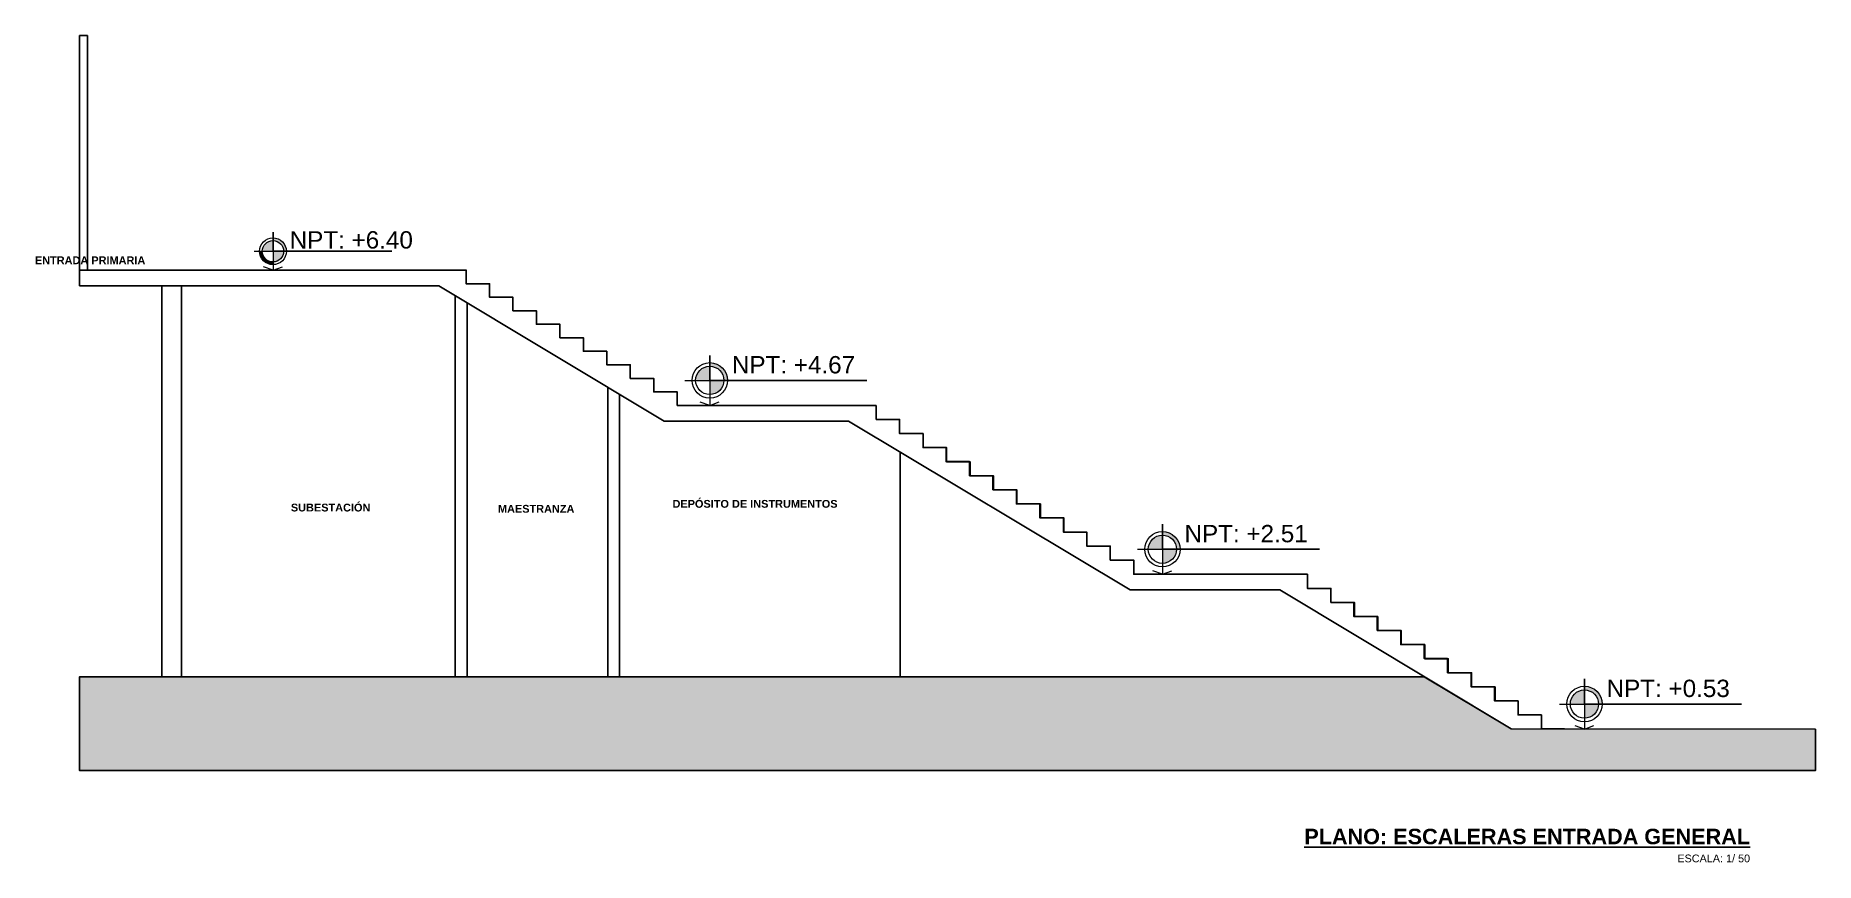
# Model space of a CAD drawing. Header units: metres. Extents: x 28 to 239, y -1 to 113.
# Drawn here: x 213.39 to 236.15, y 35.19 to 45.77 of the extents above; entities that cross this region are included whole.
import ezdxf
from ezdxf.enums import TextEntityAlignment as Align

# ---------------------------------------------------------------- set-up
doc = ezdxf.new("R2010")
doc.units = ezdxf.units.M
for name, color, linetype, lineweight in [('GRAFO01', 7, 'Continuous', 0), ('TEXTO 100', 7, 'Continuous', 20), ('TEXTO PETER', 7, 'Continuous', 25), ('TEXTOS-SUBTITULO', 7, 'Continuous', 30)]:
    doc.layers.add(name, color=color, linetype=linetype, lineweight=lineweight)
doc.layers.add('Terreno & Paisaje - Terrenos_Pen_No__169', color=7, linetype='Continuous', lineweight=13, true_color=0x68b353)
doc.styles.add('JOS', font='arial.ttf', dxfattribs={"height": 1})
doc.styles.add('PETER - TITULOS', font='swisse.ttf')
doc.styles.add('TURBO_BASS', font='swisseb.ttf')

msp = doc.modelspace()

# ---------------------------------------------------------------- texts
at = {"layer": 'GRAFO01', "style": 'JOS'}
for s, p in [('NPT: +6.40', (216.6424424768036, 43.04477956639414)), ('NPT: +6.40', (216.6424424768036, 43.04477956639414)), ('NPT: +4.67', (222.2977455804306, 41.4478307291368)), ('NPT: +4.67', (222.2977455804306, 41.4478307291368)), ('NPT: +2.51', (228.086035944995, 39.2878307291368)), ('NPT: +2.51', (228.086035944995, 39.28783072913677)), ('NPT: +0.53', (233.4836915598904, 37.30845154385159)), ('NPT: +0.53', (233.4836915598904, 37.30845154385156))]:
    msp.add_text(s, height=0.2218070513746775, rotation=8.130006654569783e-09, dxfattribs=at).set_placement(p)
at = {"layer": 'TEXTO PETER', "insert": (235.3186487009164, 35.19328810851619), "char_height": 0.198, "attachment_point": 9, "style": 'PETER - TITULOS'}
msp.add_mtext('{\\fSwis721 Ex BT|b1|i0|c0|p34;\\LPLANO: ESCALERAS ENTRADA GENERAL\\P\\fSwis721 Ex BT|b0|i0|c0|p34;\\H0.5x;\\lESCALA: 1/ 50}', dxfattribs=at)
at = {"layer": 'TEXTOS-SUBTITULO', "style": 'TURBO_BASS'}
for s, p in [('ENTRADA PRIMARIA', (214.0901806388861, 42.8444026489077)), ('ENTRADA PRIMARIA', (214.0901806388861, 42.8444026489077)), ('DEPÓSITO DE INSTRUMENTOS', (222.5937426631335, 39.72930423207015)), ('SUBESTACIÓN ', (217.1856506344551, 39.68183334049002)), ('MAESTRANZA', (219.794817795883, 39.6660101802189))]:
    msp.add_text(s, height=0.1, rotation=359.9999991662367, dxfattribs=at).set_placement(p, align=Align.CENTER)

# ---------------------------------------------------------------- hatches: boundary and pattern name
at = {"layer": 'Terreno & Paisaje - Terrenos_Pen_No__169', "linetype": 'Continuous', "true_color": 0x636466}
h = msp.add_hatch(dxfattribs=at)
h.set_pattern_fill('EARTH', color=251, scale=0.04, angle=90, style=0)
h.set_pattern_definition([(90, (284.8544439419651, -326.9612622742914), (-0.254, 0.254), [0.254, -0.254]), (90, (284.7591939419651, -326.9612622742914), (-0.254, 0.254), [0.254, -0.254]), (90, (284.6639439419652, -326.9612622742914), (-0.254, 0.254), [0.254, -0.254]), (180, (284.6321939419652, -326.9295122742914), (-0.254, -0.254), [0.254, -0.254]), (180, (284.6321939419652, -326.8342622742913), (-0.254, -0.254), [0.254, -0.254]), (180, (284.6321939419652, -326.7390122742914), (-0.254, -0.254), [0.254, -0.254])])
h.paths.add_polyline_path([(236.1540712792626, 36.36844081535043), (236.1540712792626, 36.89844081535034), (233.2021619714336, 36.89948717578536), (233.2009851012573, 36.89906163006514), (233.1997666355232, 36.89948802485776), (232.2627155698966, 36.89982018044196), (231.1505192407351, 37.56844081535036), (213.9552686557211, 37.56844081535036), (213.9552686557211, 36.36844081535043)])
at = {"layer": 'TEXTO 100', "ltscale": 1.3}
h = msp.add_hatch(color=256, dxfattribs=at)
edge = h.paths.add_edge_path()
edge.add_line((216.5652727419663, 43.0104598033015), (216.4287063771309, 43.01045980545729))
edge.add_line((216.4287063771309, 43.01045980545723), (216.4287063771309, 42.87389344089172))
edge.add_arc((216.4287063783445, 43.01045980545723), 0.1365663645655446, 269.9999994913017, 359.9999990956475)
edge = h.paths.add_edge_path()
edge.add_arc((216.4287063780749, 43.0104598033015), 0.1365663667210984, 90.00000039565421, 180)
edge.add_line((216.2921400122966, 43.0104598033015), (216.428706377132, 43.01045980545729))
edge.add_line((216.4287063771309, 43.01045980545723), (216.4287063771309, 43.14702617002274))
edge = h.paths.add_edge_path()
edge.add_line((216.4287063771309, 43.18187300504587), (216.4287063771309, 43.14702617002274))
edge.add_arc((216.428706376189, 43.0104598033015), 0.1365663667210984, 0, 89.99999960434582, ccw=False)
edge.add_line((216.5652727419663, 43.0104598033015), (216.6001195791457, 43.01045980545729))
edge.add_arc((216.4287063783445, 43.01045980545723), 0.1714132008012404, -1.272221872585407e-14, 90.00000040528427)
h = msp.add_hatch(color=256, dxfattribs=at)
edge = h.paths.add_edge_path()
edge.add_line((216.5652727419663, 43.0104598033015), (216.4287063771309, 43.01045980545729))
edge.add_line((216.4287063771309, 43.01045980545723), (216.4287063771309, 42.87389344089172))
edge.add_arc((216.4287063783445, 43.01045980545723), 0.1365663645655446, 269.9999994913017, 359.9999990956475)
edge = h.paths.add_edge_path()
edge.add_arc((216.4287063780749, 43.0104598033015), 0.1365663667210984, 90.00000039565421, 180)
edge.add_line((216.2921400122966, 43.0104598033015), (216.428706377132, 43.01045980545729))
edge.add_line((216.4287063771309, 43.01045980545723), (216.4287063771309, 43.14702617002274))
edge = h.paths.add_edge_path()
edge.add_line((216.4287063771309, 43.18187300504587), (216.4287063771309, 43.14702617002274))
edge.add_arc((216.428706376189, 43.0104598033015), 0.1365663667210984, 0, 89.99999960434582, ccw=False)
edge.add_line((216.5652727419663, 43.0104598033015), (216.6001195791457, 43.01045980545729))
edge.add_arc((216.4287063783445, 43.01045980545723), 0.1714132008012404, -1.272221872585407e-14, 90.00000040528427)
msp.add_hatch(color=256, dxfattribs=at).paths.add_polyline_path([(216.292140012242, 43.01045980545723), (216.2572931750714, 43.01045980545723, 0.4163528812831421), (216.4299574361066, 42.83905116888388), (216.4299574361066, 42.87389917104724, -0.4168992925091289)])
msp.add_hatch(color=256, dxfattribs=at).paths.add_polyline_path([(216.292140012242, 43.01045980545723), (216.2572931750714, 43.01045980545723, 0.4163528812831421), (216.4299574361066, 42.83905116888388), (216.4299574361066, 42.87389917104724, -0.4168992925091289)])
h = msp.add_hatch(color=7, dxfattribs=at)
edge = h.paths.add_edge_path()
edge.add_line((222.1956824615265, 41.3585717517937), (222.0150391217975, 41.35857175464514))
edge.add_line((222.0150391217975, 41.35857175464514), (222.0150391217975, 41.1779284152729))
edge.add_arc((222.015039123402, 41.35857175464514), 0.1806433393724134, 269.9999994913017, 359.9999990956475)
edge = h.paths.add_edge_path()
edge.add_arc((222.0150391230453, 41.3585717517937), 0.1806433422236752, 90.00000039565423, 180)
edge.add_line((221.8343957820694, 41.3585717517937), (222.0150391217983, 41.35857175464514))
edge.add_line((222.0150391217975, 41.35857175464514), (222.0150391217975, 41.53921509401738))
edge = h.paths.add_edge_path()
edge.add_line((222.0150391217975, 41.585308791138), (222.0150391217975, 41.53921509401738))
edge.add_arc((222.0150391205506, 41.3585717517937), 0.1806433422236752, 0, 89.99999960434582, ccw=False)
edge.add_line((222.1956824615265, 41.3585717517937), (222.2417761614985, 41.35857175464514))
edge.add_arc((222.015039123402, 41.35857175464514), 0.2267370380968789, -1.272221872585407e-14, 90.00000040528428)
h = msp.add_hatch(color=7, dxfattribs=at)
edge = h.paths.add_edge_path()
edge.add_line((222.1956824615265, 41.3585717517937), (222.0150391217975, 41.35857175464514))
edge.add_line((222.0150391217975, 41.35857175464514), (222.0150391217975, 41.1779284152729))
edge.add_arc((222.015039123402, 41.35857175464514), 0.1806433393724134, 269.9999994913017, 359.9999990956475)
edge = h.paths.add_edge_path()
edge.add_arc((222.0150391230453, 41.3585717517937), 0.1806433422236752, 90.00000039565423, 180)
edge.add_line((221.8343957820694, 41.3585717517937), (222.0150391217983, 41.35857175464514))
edge.add_line((222.0150391217975, 41.35857175464514), (222.0150391217975, 41.53921509401738))
edge = h.paths.add_edge_path()
edge.add_line((222.0150391217975, 41.585308791138), (222.0150391217975, 41.53921509401738))
edge.add_arc((222.0150391205506, 41.3585717517937), 0.1806433422236752, 0, 89.99999960434582, ccw=False)
edge.add_line((222.1956824615265, 41.3585717517937), (222.2417761614985, 41.35857175464514))
edge.add_arc((222.015039123402, 41.35857175464514), 0.2267370380968789, -1.272221872585407e-14, 90.00000040528428)
h = msp.add_hatch(color=7, dxfattribs=at)
edge = h.paths.add_edge_path()
edge.add_line((227.9839728260909, 39.19857175179371), (227.8033294863619, 39.19857175464514))
edge.add_line((227.8033294863619, 39.19857175464514), (227.8033294863619, 39.01792841527291))
edge.add_arc((227.8033294879664, 39.19857175464514), 0.1806433393724134, 269.9999994913017, 359.9999990956475)
edge = h.paths.add_edge_path()
edge.add_arc((227.8033294876097, 39.19857175179371), 0.1806433422236752, 90.00000039565423, 180)
edge.add_line((227.6226861466338, 39.19857175179371), (227.8033294863628, 39.19857175464514))
edge.add_line((227.8033294863619, 39.19857175464514), (227.8033294863619, 39.37921509401738))
edge = h.paths.add_edge_path()
edge.add_line((227.8033294863619, 39.42530879113801), (227.8033294863619, 39.37921509401738))
edge.add_arc((227.803329485115, 39.19857175179371), 0.1806433422236752, 0, 89.99999960434582, ccw=False)
edge.add_line((227.9839728260909, 39.19857175179371), (228.030066526063, 39.19857175464514))
edge.add_arc((227.8033294879664, 39.19857175464514), 0.2267370380968789, -1.272221872585407e-14, 90.00000040528428)
h = msp.add_hatch(color=7, dxfattribs=at)
edge = h.paths.add_edge_path()
edge.add_line((227.9839728260909, 39.19857175179368), (227.8033294863619, 39.19857175464512))
edge.add_line((227.8033294863619, 39.19857175464517), (227.8033294863619, 39.01792841527293))
edge.add_arc((227.8033294879664, 39.19857175464517), 0.1806433393724134, 269.9999994913017, 359.9999990956475)
edge = h.paths.add_edge_path()
edge.add_arc((227.8033294876097, 39.19857175179368), 0.1806433422236752, 90.00000039565423, 180)
edge.add_line((227.6226861466338, 39.19857175179368), (227.8033294863628, 39.19857175464512))
edge.add_line((227.8033294863619, 39.19857175464517), (227.8033294863619, 39.37921509401741))
edge = h.paths.add_edge_path()
edge.add_line((227.8033294863619, 39.42530879113804), (227.8033294863619, 39.37921509401741))
edge.add_arc((227.803329485115, 39.19857175179368), 0.1806433422236752, 0, 89.99999960434582, ccw=False)
edge.add_line((227.9839728260909, 39.19857175179368), (228.030066526063, 39.19857175464512))
edge.add_arc((227.8033294879664, 39.19857175464517), 0.2267370380968789, -1.272221872585407e-14, 90.00000040528428)
h = msp.add_hatch(color=7, dxfattribs=at)
edge = h.paths.add_edge_path()
edge.add_line((233.3816284409863, 37.2191925665085), (233.2009851012573, 37.21919256935993))
edge.add_line((233.2009851012573, 37.21919256935993), (233.2009851012573, 37.03854922998769))
edge.add_arc((233.2009851028618, 37.21919256935993), 0.1806433393724134, 269.9999994913017, 359.9999990956475)
edge = h.paths.add_edge_path()
edge.add_arc((233.2009851025051, 37.2191925665085), 0.1806433422236752, 90.00000039565423, 180)
edge.add_line((233.0203417615292, 37.2191925665085), (233.2009851012581, 37.21919256935993))
edge.add_line((233.2009851012573, 37.21919256935993), (233.2009851012573, 37.39983590873217))
edge = h.paths.add_edge_path()
edge.add_line((233.2009851012573, 37.4459296058528), (233.2009851012573, 37.39983590873217))
edge.add_arc((233.2009851000104, 37.2191925665085), 0.1806433422236752, 0, 89.99999960434582, ccw=False)
edge.add_line((233.3816284409863, 37.2191925665085), (233.4277221409583, 37.21919256935993))
edge.add_arc((233.2009851028618, 37.21919256935993), 0.2267370380968789, -1.272221872585407e-14, 90.00000040528428)
h = msp.add_hatch(color=7, dxfattribs=at)
edge = h.paths.add_edge_path()
edge.add_line((233.3816284409863, 37.21919256650847), (233.2009851012573, 37.2191925693599))
edge.add_line((233.2009851012573, 37.21919256935996), (233.2009851012573, 37.03854922998772))
edge.add_arc((233.2009851028618, 37.21919256935996), 0.1806433393724134, 269.9999994913017, 359.9999990956475)
edge = h.paths.add_edge_path()
edge.add_arc((233.2009851025051, 37.21919256650847), 0.1806433422236752, 90.00000039565423, 180)
edge.add_line((233.0203417615292, 37.21919256650847), (233.2009851012581, 37.2191925693599))
edge.add_line((233.2009851012573, 37.21919256935996), (233.2009851012573, 37.3998359087322))
edge = h.paths.add_edge_path()
edge.add_line((233.2009851012573, 37.44592960585283), (233.2009851012573, 37.3998359087322))
edge.add_arc((233.2009851000104, 37.21919256650847), 0.1806433422236752, 0, 89.99999960434582, ccw=False)
edge.add_line((233.3816284409863, 37.21919256650847), (233.4277221409583, 37.2191925693599))
edge.add_arc((233.2009851028618, 37.21919256935996), 0.2267370380968789, -1.272221872585407e-14, 90.00000040528428)

# ---------------------------------------------------------------- linework, layer by layer
at = {"color": 0}
msp.add_line((213.9552686557211, 42.76844081535035), (218.9046462164921, 42.76844081535035), dxfattribs=at)
msp.add_line((213.9552686557211, 42.76844081535035), (218.9046462164921, 42.76844081535035), dxfattribs=at)
msp.add_line((220.7105643430926, 37.56844081535036), (213.9552686557211, 37.56844081535036))
for points in [[(213.9552686557211, 42.76844081535035), (213.9552686557211, 45.76844081535035), (214.0552686557211, 45.76844081535035), (214.0552686557211, 42.76844081535035)], [(213.9552686557211, 42.76844081535035), (213.9552686557211, 45.76844081535035), (214.0552686557211, 45.76844081535035), (214.0552686557211, 42.76844081535035)], [(213.9552686557211, 42.76844081535035), (213.9552686557211, 42.56844081535036), (218.5496326738003, 42.56844081535036), (221.4328718556204, 40.83849740614968), (223.7885952084607, 40.83849740614968), (227.3931623709153, 38.67844081535034), (229.3041240490305, 38.67844081535034), (232.2627155698966, 36.89982018044196), (236.1540712792626, 36.89844081535034)], [(213.9552686557211, 42.76844081535035), (213.9552686557211, 42.56844081535036), (218.5496326738003, 42.56844081535036), (221.4328718556204, 40.83849740614971), (223.7885952084607, 40.83849740614971), (227.3931623709153, 38.67844081535031), (229.3041240490305, 38.67844081535031), (232.2627155698966, 36.89982018044196), (236.1540712792626, 36.89844081535034)], [(221.5984127377698, 41.03844081535033), (221.5984127377698, 41.21144081535033), (221.2984127377698, 41.21144081535033), (221.2984127377698, 41.38444081535033), (220.9984127377698, 41.38444081535033), (220.9984127377698, 41.55744081535033), (220.6984127377698, 41.55744081535033), (220.6984127377698, 41.73044081535033), (220.3984127377698, 41.73044081535033), (220.3984127377698, 41.90344081535034), (220.0984127377698, 41.90344081535034), (220.0984127377698, 42.07644081535034), (219.7984127377698, 42.07644081535034), (219.7984127377698, 42.24944081535034), (219.4984127377698, 42.24944081535034), (219.4984127377698, 42.42244081535034), (219.1984127377698, 42.42244081535034), (219.1984127377698, 42.59544081535034), (218.8984127377698, 42.59544081535034), (218.8984127377698, 42.76844081535035)], [(221.5984127377698, 41.03844081535033), (224.1431913092648, 41.03844081535033)], [(221.5984127377698, 41.03844081535033), (224.1431913092648, 41.03844081535033)], [(226.8364495896904, 39.41906163006513), (226.5431914478472, 39.41844081535021), (226.5431914478472, 39.59844081535022), (226.2431913092644, 39.59844081535022), (226.2431913092644, 39.77844081535022), (225.9431913092644, 39.77844081535022), (225.9431913092644, 39.95844081535023), (225.6431913092645, 39.95844081535026), (225.6431913092645, 40.13844081535026), (225.3431913092646, 40.13844081535029), (225.3431913092646, 40.3184408153503), (225.0431913092646, 40.3184408153503), (225.0431913092646, 40.49844081535031), (224.7431913092644, 40.49844081535031), (224.7431913092644, 40.67844081535031), (224.4431913092646, 40.67844081535031), (224.4431913092646, 40.85844081535032), (224.1431913092648, 40.85844081535032), (224.1431913092648, 41.03844081535033)], [(226.8364495896904, 39.41906163006513), (226.5431914478472, 39.41844081535021), (226.5431914478472, 39.59844081535022), (226.2431913092644, 39.59844081535022), (226.2431913092644, 39.77844081535022), (225.9431913092644, 39.77844081535022), (225.9431913092644, 39.95844081535023), (225.6431913092646, 39.95844081535029), (225.6431913092646, 40.13844081535024), (225.3431913092646, 40.13844081535029), (225.3431913092646, 40.3184408153503), (225.0431913092646, 40.3184408153503), (225.0431913092646, 40.49844081535031), (224.7431913092645, 40.49844081535031), (224.7431913092645, 40.67844081535031), (224.4431913092646, 40.67844081535031), (224.4431913092646, 40.85844081535032), (224.1431913092648, 40.85844081535032), (224.1431913092648, 41.03844081535033)], [(227.7297078701164, 38.87968244478003), (227.4364497282732, 38.87906163006511), (227.4364497282732, 39.05906163006512), (227.1364495896905, 39.05906163006512), (227.1364495896905, 39.23906163006512), (226.8364495896904, 39.23906163006512), (226.8364495896904, 39.41906163006513), (226.5364495896906, 39.41906163006516), (226.5364495896906, 39.59906163006517), (226.2364495896906, 39.59906163006519), (226.2364495896906, 39.7790616300652), (225.9364495896906, 39.7790616300652), (225.9364495896906, 39.95906163006521), (225.6364495896905, 39.95906163006521), (225.6364495896905, 40.13906163006521), (225.3364495896907, 40.13906163006521), (225.3364495896907, 40.31906163006522), (225.0364495896908, 40.31906163006522), (225.0364495896908, 40.49906163006523)], [(227.7297078701165, 38.87968244478003), (227.4364497282732, 38.87906163006511), (227.4364497282732, 39.05906163006512), (227.1364495896905, 39.05906163006512), (227.1364495896905, 39.23906163006512), (226.8364495896904, 39.23906163006512), (226.8364495896904, 39.41906163006513), (226.5364495896906, 39.41906163006513), (226.5364495896906, 39.59906163006519), (226.2364495896906, 39.59906163006519), (226.2364495896906, 39.7790616300652), (225.9364495896906, 39.7790616300652), (225.9364495896906, 39.95906163006521), (225.6364495896905, 39.95906163006521), (225.6364495896905, 40.13906163006521), (225.3364495896907, 40.13906163006521), (225.3364495896907, 40.31906163006522), (225.0364495896908, 40.31906163006522), (225.0364495896908, 40.49906163006523)], [(227.4472913092648, 38.87844081535033), (229.6580262464341, 38.87844081535033)], [(227.4472913092648, 38.87844081535036), (229.6580262464341, 38.87844081535036)], [(232.3512845268598, 37.25906163006513), (232.0580263850165, 37.25844081535021), (232.0580263850165, 37.43844081535022), (231.7580262464338, 37.43844081535022), (231.7580262464338, 37.61844081535023), (231.4580262464337, 37.61844081535023), (231.4580262464337, 37.79844081535023), (231.1580262464339, 37.79844081535026), (231.1580262464339, 37.97844081535027), (230.858026246434, 37.9784408153503), (230.858026246434, 38.1584408153503), (230.5580262464339, 38.1584408153503), (230.5580262464339, 38.33844081535031), (230.2580262464338, 38.33844081535031), (230.2580262464338, 38.51844081535032), (229.958026246434, 38.51844081535032), (229.958026246434, 38.69844081535032), (229.6580262464341, 38.69844081535032), (229.6580262464341, 38.87844081535033)], [(232.3512845268598, 37.25906163006516), (232.0580263850165, 37.25844081535024), (232.0580263850165, 37.43844081535019), (231.7580262464338, 37.43844081535019), (231.7580262464338, 37.61844081535025), (231.4580262464337, 37.61844081535025), (231.4580262464337, 37.7984408153502), (231.1580262464339, 37.79844081535026), (231.1580262464339, 37.97844081535027), (230.858026246434, 37.97844081535027), (230.858026246434, 38.15844081535033), (230.5580262464339, 38.15844081535033), (230.5580262464339, 38.33844081535028), (230.2580262464338, 38.33844081535028), (230.2580262464338, 38.51844081535035), (229.958026246434, 38.51844081535035), (229.958026246434, 38.6984408153503), (229.6580262464341, 38.6984408153503), (229.6580262464341, 38.87844081535036)], [(232.9445426687031, 36.90030325949482), (232.6512845268598, 36.8996824447799), (232.6512845268598, 37.07968244477991), (232.3512843882771, 37.07968244477991), (232.3512843882771, 37.25968244477991), (232.0512843882771, 37.25968244477991), (232.0512843882771, 37.43968244477992), (231.7512843882772, 37.43968244477995), (231.7512843882772, 37.61968244477995), (231.4512843882773, 37.61968244477998), (231.4512843882773, 37.79968244477999), (231.1512843882772, 37.79968244477999), (231.1512843882772, 37.97968244478), (230.8512843882771, 37.97968244478), (230.8512843882771, 38.15968244478), (230.5512843882773, 38.15968244478), (230.5512843882773, 38.33968244478001), (230.2512843882775, 38.33968244478001), (230.2512843882775, 38.51968244478002)], [(232.9445426687031, 36.90030325949482), (232.6512845268598, 36.8996824447799), (232.6512845268598, 37.07968244477991), (232.3512843882771, 37.07968244477991), (232.3512843882771, 37.25968244477991), (232.0512843882771, 37.25968244477991), (232.0512843882771, 37.43968244477992), (231.7512843882772, 37.43968244477992), (231.7512843882772, 37.61968244477998), (231.4512843882773, 37.61968244477998), (231.4512843882773, 37.79968244477999), (231.1512843882772, 37.79968244477999), (231.1512843882772, 37.97968244478), (230.8512843882771, 37.97968244478), (230.8512843882771, 38.15968244478), (230.5512843882773, 38.15968244478), (230.5512843882773, 38.33968244478001), (230.2512843882775, 38.33968244478001), (230.2512843882775, 38.51968244478002)]]:
    msp.add_lwpolyline(points, dxfattribs=at)
for points in [[(215.0096990615047, 37.56844081535036), (215.0096990615047, 42.56844081535036)], [(215.2596990615047, 37.56844081535036), (215.2596990615047, 42.56844081535036)], [(218.7605643430911, 37.56844081535036), (218.7605643430911, 42.44188182108371)], [(218.9105643430911, 37.56844081535036), (218.9105643430911, 42.35188182628053)], [(220.7105643430926, 37.56844081535036), (220.7105643430926, 41.27188188864159)], [(220.8605643430926, 37.56844081535036), (220.8605643430926, 41.18188189383841)], [(224.4496349385188, 37.56844081535036), (224.4496349385188, 40.44236573171037)]]:
    msp.add_lwpolyline(points)
msp.add_lwpolyline([(236.1540712792626, 36.89844081535034), (232.2627155698966, 36.89982018044196), (231.1505192407351, 37.56844081535036), (213.9552686557211, 37.56844081535036), (213.9552686557211, 36.36844081535043), (236.1540712792626, 36.36844081535043)], close=True)
at = {"layer": 'TEXTO 100', "ltscale": 1.3}
for points in [[(216.1879384473478, 43.01045980545723), (217.949275736239, 43.01045980545723), (216.4299574361066, 43.01045980545723), (216.4299574361066, 43.25247879125283), (216.4299574361066, 42.76844081535035)], [(216.1879384473478, 43.01045980545723), (217.949275736239, 43.01045980545723), (216.4299574361066, 43.01045980545723), (216.4299574361066, 43.25247879125283), (216.4299574361066, 42.76844081535035)], [(216.4299574361066, 42.76844081535035), (216.3089668000537, 42.81078076445453)], [(216.4299574361066, 42.76844081535035), (216.3089668000537, 42.81078076445453)], [(216.4299574361066, 42.76844081535035), (216.5505038856155, 42.81202933234056)], [(216.4299574361066, 42.76844081535035), (216.5505038856156, 42.81202933234056)], [(222.0150391217975, 41.03844081535033), (221.8940484857446, 41.08078076445452)], [(222.0150391217975, 41.03844081535033), (221.8940484857446, 41.08078076445452)], [(222.0150391217975, 41.03844081535033), (222.1355855713064, 41.08202933234054)], [(222.0150391217975, 41.03844081535033), (222.1355855713064, 41.08202933234054)], [(227.8033294863619, 38.87844081535033), (227.9238759358709, 38.92202933234054)], [(227.8033294863619, 38.87844081535036), (227.9238759358709, 38.92202933234057)], [(227.8033294863619, 38.87844081535033), (227.6823388503091, 38.92078076445452)], [(227.8033294863619, 38.87844081535036), (227.6823388503091, 38.92078076445455)], [(233.2009851012573, 36.89906163006512), (233.0799944652044, 36.94140157916931)], [(233.2009851012573, 36.89906163006515), (233.0799944652044, 36.94140157916934)], [(233.2009851012573, 36.89906163006512), (233.3215315507663, 36.94265014705533)], [(233.2009851012573, 36.89906163006515), (233.3215315507663, 36.94265014705536)]]:
    msp.add_lwpolyline(points, dxfattribs=at)
at = {"layer": 'TEXTO 100', "color": 7, "ltscale": 1.3}
for points in [[(221.6949081842852, 41.35857175464514), (224.0247194129781, 41.35857175464514), (222.0150391217975, 41.35857175464514), (222.0150391217975, 41.67870268823702), (222.0150391217975, 41.03844081535033)], [(221.6949081842852, 41.35857175464514), (224.0247194129781, 41.35857175464514), (222.0150391217975, 41.35857175464514), (222.0150391217975, 41.67870268823702), (222.0150391217975, 41.03844081535033)], [(227.4831985488496, 39.19857175464514), (229.8130097775426, 39.19857175464514), (227.8033294863619, 39.19857175464514), (227.8033294863619, 39.51870268823703), (227.8033294863619, 38.87844081535033)], [(227.4831985488496, 39.19857175464517), (229.8130097775426, 39.19857175464517), (227.8033294863619, 39.19857175464517), (227.8033294863619, 39.518702688237), (227.8033294863619, 38.87844081535036)], [(232.880854163745, 37.21919256935993), (235.2106653924379, 37.21919256935993), (233.2009851012573, 37.21919256935993), (233.2009851012573, 37.53932350295182), (233.2009851012573, 36.89906163006512)], [(232.880854163745, 37.21919256935996), (235.2106653924379, 37.21919256935996), (233.2009851012573, 37.21919256935996), (233.2009851012573, 37.53932350295179), (233.2009851012573, 36.89906163006515)]]:
    msp.add_lwpolyline(points, dxfattribs=at)
at = {"layer": 'TEXTO 100', "ltscale": 1.3}
for radius in [0.1714132020600502, 0.1714132020600502, 0.1365663648891934, 0.1365663648891934]:
    msp.add_circle((216.4287063771309, 43.01045980545723), radius, dxfattribs=at)
at = {"layer": 'TEXTO 100', "color": 7, "ltscale": 1.3}
for centre, radius in [((222.0150391217975, 41.35857175464514), 0.2267370397619712), ((222.0150391217975, 41.35857175464514), 0.2267370397619712), ((222.0150391217975, 41.35857175464514), 0.1806433398005204), ((222.0150391217975, 41.35857175464514), 0.1806433398005204), ((227.8033294863619, 39.19857175464514), 0.2267370397619712), ((227.8033294863619, 39.19857175464517), 0.2267370397619712), ((227.8033294863619, 39.19857175464514), 0.1806433398005204), ((227.8033294863619, 39.19857175464517), 0.1806433398005204), ((233.2009851012573, 37.21919256935993), 0.2267370397619712), ((233.2009851012573, 37.21919256935996), 0.2267370397619712), ((233.2009851012573, 37.21919256935993), 0.1806433398005204), ((233.2009851012573, 37.21919256935996), 0.1806433398005204)]:
    msp.add_circle(centre, radius, dxfattribs=at)

msp.set_redraw_order([(e.dxf.handle, doc.entitydb.next_handle()) for e in msp.query("TEXT MTEXT ATTDEF DIMENSION ARC_DIMENSION")])  # texts and dimensions are drawn at this point

doc.saveas('drawing.dxf')
